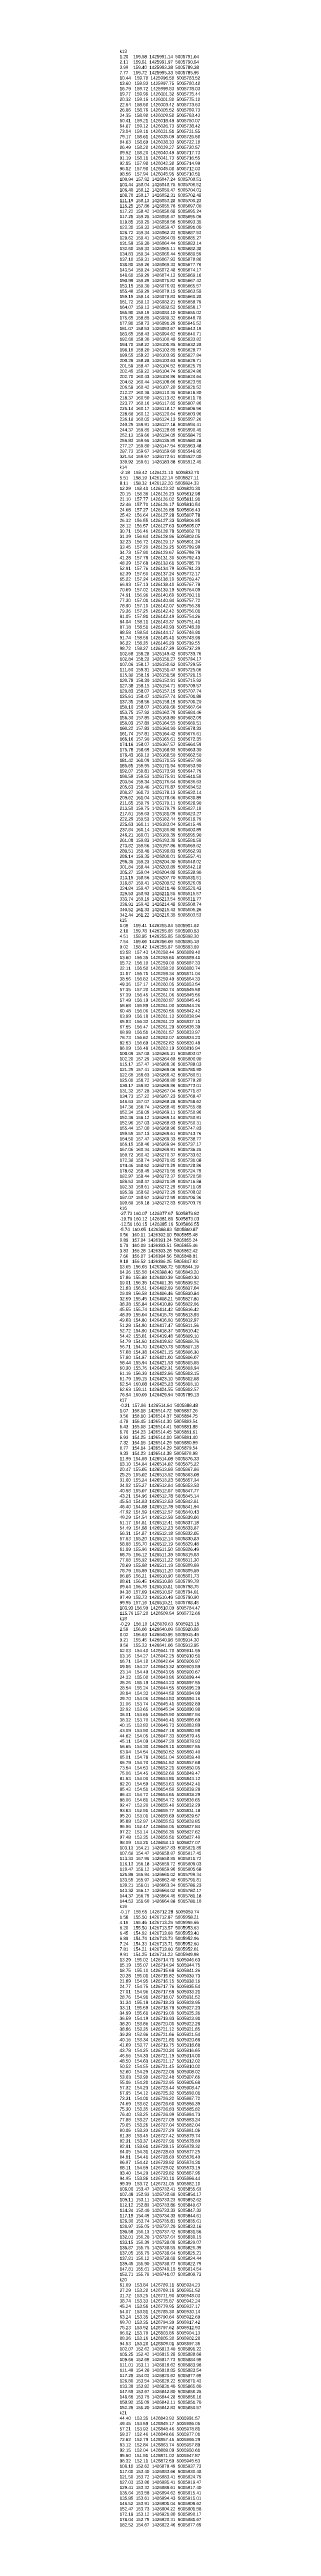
# Model space of a CAD drawing. Header units: millimetres. Extents: x -13804604 to 13046302109, y -19137686871 to 1424964600.
# Drawn here: x -4768258 to -4755478, y 78297865 to 78685143 of the extents above.
import ezdxf

# ---------------------------------------------------------------- set-up
doc = ezdxf.new("R2010")
doc.units = ezdxf.units.MM
doc.layers.add('Datum revision K8-21', color=7, linetype='Continuous', lineweight=0)
doc.styles.get("Standard").update_dxf_attribs({"font": 'arial.ttf'})

msp = doc.modelspace()

# ---------------------------------------------------------------- texts
at = {"layer": 'Datum revision K8-21', "color": 32, "true_color": 0xcd6928, "insert": (-4768274.19, 78685949.415), "char_height": 500, "width": 2681582.53752, "attachment_point": 1}
msp.add_mtext('\\Pk13\\P1.20    159.58  1425991.14  5005791.04                 \\P2.11    159.61  1425991.97  5005790.64\\P3.99    159.40  1425993.38  5005789.38\\P7.77    159.72  1425995.33  5005785.95\\P10.44   159.78  1425996.58  5005783.52\\P13.60   159.83  1425997.75  5005780.48\\P16.79   159.72  1425999.83  5005778.03\\P19.77   159.96  1426001.32  5005775.44\\P20.32   159.16  1426001.80  5005775.10\\P22.54   158.58  1426003.42  5005773.53\\P26.86   158.76  1426005.52  5005769.73\\P34.35   158.98  1426009.58  5005763.43\\P50.41   159.21  1426018.49  5005750.07\\P64.67   159.12  1426026.73  5005738.42\\P73.04   159.11  1426031.51  5005731.55\\P79.17   158.61  1426035.09  5005726.58\\P84.63   158.69  1426038.33  5005722.18\\P86.49   158.28  1426039.27  5005720.57\\P89.52   158.20  1426040.49  5005717.73\\P91.19   158.11  1426041.73  5005716.55\\P92.85   157.98  1426042.38  5005714.99\\P96.82   157.98  1426045.08  5005712.03\\P98.56   157.94  1426045.95  5005710.51\\P100.94  157.92  1426047.24  5005708.51\\P103.44  158.04  1426048.75  5005706.52\\P106.48  158.12  1426050.47  5005704.01\\P108.78  158.17  1426052.31  5005702.48\\P111.19  158.13  1426053.28  5005700.23\\P115.25  157.86  1426055.76  5005697.00\\P117.22  158.42  1426056.68  5005695.24\\P117.25  159.25  1426056.47  5005695.06\\P119.85  159.25  1426058.56  5005693.35\\P122.30  159.33  1426059.47  5005691.00\\P126.72  159.34  1426062.23  5005687.53\\P129.62  159.41  1426064.05  5005685.27\\P131.59  159.30  1426064.44  5005683.14\\P132.60  159.33  1426065.11  5005682.38\\P134.83  159.34  1426066.44  5005680.59\\P137.10  159.31  1426067.93  5005678.86\\P138.80  159.26  1426069.33  5005677.76\\P143.54  159.24  1426072.48  5005674.17\\P148.60  159.29  1426074.13  5005669.16\\P150.99  159.29  1426075.82  5005667.42\\P153.15  159.30  1426076.93  5005665.57\\P155.48  159.29  1426078.15  5005663.58\\P159.15  159.14  1426079.83  5005660.28\\P161.72  159.13  1426082.21  5005658.79\\P164.07  159.13  1426082.53  5005656.17\\P165.90  159.19  1426084.10  5005655.02\\P175.65  158.85  1426089.32  5005646.78\\P177.80  158.73  1426091.29  5005645.52\\P181.07  158.53  1426093.67  5005643.19\\P183.65  158.43  1426094.62  5005640.71\\P192.66  158.30  1426100.48  5005633.82\\P194.70  158.22  1426101.85  5005632.28\\P198.16  158.20  1426102.85  5005628.77\\P199.55  158.22  1426103.95  5005627.84\\P200.29  158.28  1426103.63  5005626.71\\P201.59  158.47  1426104.52  5005625.75\\P202.45  159.22  1426104.74  5005624.86\\P202.70  160.43  1426104.86  5005624.64\\P204.62  160.44  1426106.66  5005623.55\\P206.59  160.42  1426107.20  5005621.52\\P212.27  160.38  1426110.35  5005616.80\\P218.37  160.50  1426113.82  5005611.78\\P223.77  160.16  1426117.65  5005607.86\\P225.14  160.17  1426118.17  5005606.56\\P228.68  160.12  1426120.64  5005603.96\\P236.18  160.05  1426124.13  5005597.26\\P240.25  159.91  1426127.18  5005594.41\\P244.37  159.85  1426128.69  5005590.45\\P252.13  159.66  1426134.09  5005584.75\\P256.83  159.65  1426135.89  5005580.28\\P277.27  159.80  1426147.54  5005563.48\\P297.73  159.67  1426159.60  5005546.95\\P321.54  159.67  1426172.61  5005527.00\\P339.92  159.61  1426183.88  5005512.45\\Pk14      \\P-2.18   159.42  1426121.10  5005833.70\\P5.51    158.19  1426122.14  5005827.11\\P8.11    158.32  1426122.20  5005824.33\\P12.29   158.40  1426123.32  5005820.30\\P20.15   158.36  1426126.23  5005812.98\\P21.10   157.77  1426126.02  5005811.91\\P22.46   157.70  1426126.17  5005810.54\\P24.68   157.27  1426126.88  5005808.43\\P25.42   156.64  1426127.28  5005807.78\\P26.32   156.55  1426127.33  5005806.85\\P28.12   156.57  1426127.63  5005805.07\\P30.71   156.46  1426128.78  5005802.71\\P31.39   156.64  1426128.96  5005802.05\\P32.23   156.72  1426129.17  5005801.24\\P33.45   157.20  1426129.25  5005799.99\\P34.73   157.90  1426129.67  5005798.78\\P41.28   157.78  1426131.30  5005792.43\\P48.39   157.68  1426133.61  5005785.70\\P52.91   157.76  1426134.79  5005781.33\\P62.39   157.50  1426137.24  5005772.17\\P65.22   157.24  1426138.10  5005769.47\\P66.93   157.13  1426138.40  5005767.78\\P70.69   157.02  1426139.19  5005764.09\\P74.91   156.96  1426140.60  5005760.11\\P77.30   157.01  1426140.94  5005757.72\\P78.90   157.10  1426142.07  5005756.38\\P79.36   157.25  1426142.42  5005756.01\\P81.05   157.81  1426142.49  5005754.26\\P84.04   158.11  1426143.37  5005751.41\\P87.18   158.51  1426143.93  5005748.30\\P88.58   158.54  1426144.17  5005746.91\\P91.74   158.58  1426145.41  5005743.98\\P96.22   158.35  1426146.23  5005739.55\\P98.72   158.27  1426147.39  5005737.29\\P102.68  158.28  1426149.42  5005733.76\\P102.84  158.22  1426151.27  5005734.17\\P107.06  158.17  1426150.62  5005729.55\\P111.60  159.31  1426151.47  5005725.06\\P115.39  158.19  1426151.58  5005721.15\\P120.78  158.30  1426152.91  5005715.92\\P127.38  158.15  1426154.71  5005709.57\\P129.83  158.07  1426157.19  5005707.74\\P135.61  158.47  1426157.74  5005701.88\\P137.35  158.56  1426158.19  5005700.20\\P150.10  158.07  1426160.66  5005687.64\\P153.75  157.92  1426162.79  5005684.46\\P156.30  157.85  1426163.80  5005682.09\\P158.03  157.83  1426164.55  5005680.51\\P160.22  157.83  1426164.90  5005678.33\\P161.74  157.81  1426164.42  5005676.61\\P166.16  157.90  1426165.61  5005672.35\\P174.16  158.07  1426167.57  5005664.59\\P175.78  158.69  1426168.93  5005663.30\\P176.43  160.12  1426168.50  5005662.50\\P181.42  160.09  1426170.55  5005657.90\\P185.65  159.95  1426171.94  5005653.90\\P192.07  159.81  1426173.93  5005647.79\\P198.59  159.53  1426175.91  5005641.58\\P203.54  159.34  1426176.64  5005636.63\\P205.63  159.46  1426176.87  5005634.52\\P208.27  160.72  1426178.13  5005632.14\\P209.62  161.04  1426178.66  5005630.89\\P211.65  159.79  1426179.11  5005628.90\\P213.50  159.75  1426179.79  5005627.18\\P217.61  159.63  1426181.09  5005623.27\\P222.29  159.53  1426182.44  5005618.79\\P225.63  160.11  1426183.04  5005615.49\\P237.84  160.14  1426186.88  5005603.89\\P246.21  160.01  1426189.39  5005595.90\\P261.08  159.83  1426193.38  5005581.58\\P273.82  159.56  1426197.86  5005569.62\\P280.51  159.46  1426198.83  5005562.93\\P286.14  159.35  1426200.01  5005557.41\\P296.36  159.23  1426204.30  5005548.02\\P301.84  158.44  1426203.89  5005542.18\\P305.27  159.04  1426204.88  5005538.90\\P313.15  158.56  1426207.70  5005531.51\\P318.87  159.41  1426209.52  5005526.09\\P324.84  159.47  1426211.46  5005520.43\\P329.53  158.93  1426211.55  5005515.57\\P333.74  159.19  1426213.54  5005511.77\\P336.91  159.42  1426214.48  5005508.74\\P340.52  161.33  1426215.43  5005505.26\\P342.44  161.22  1426216.35  5005503.53\\Pk15     \\P1.09    159.41  1426255.84  5005901.62\\P2.18    159.78  1426255.65  5005900.53\\P4.51    158.95  1426255.85  5005898.20\\P7.54    159.06  1426256.09  5005895.18\\P9.02    158.42  1426255.87  5005893.69\\P13.58   157.43  1426258.44  5005889.40\\P13.60   156.35  1426258.61  5005889.41\\P15.72   156.10  1426259.00  5005887.33\\P22.11   156.50  1426258.20  5005880.74\\P31.87   156.71  1426259.34  5005871.04\\P38.56   156.82  1426259.49  5005864.33\\P49.36   157.17  1426260.05  5005853.54\\P57.35   157.20  1426260.74  5005845.58\\P57.39   156.45  1426261.06  5005845.56\\P57.49   156.19  1426260.87  5005845.45\\P58.68   155.89  1426261.00  5005844.26\\P60.48   156.06  1426260.56  5005842.42\\P63.99   156.18  1426261.12  5005838.94\\P65.83   156.32  1426261.22  5005837.11\\P67.55   156.47  1426261.29  5005835.39\\P68.98   156.51  1426261.57  5005833.97\\P78.73   156.62  1426262.07  5005824.23\\P82.53   156.69  1426262.82  5005820.48\\P86.09   156.48  1426263.19  5005816.94\\P100.09  157.08  1426265.21  5005803.07\\P102.20  157.29  1426264.68  5005800.90\\P115.17  157.47  1426266.36  5005788.03\\P121.25  157.41  1426266.06  5005781.90\\P122.66  156.63  1426266.42  5005780.51\\P125.00  156.72  1426266.80  5005778.20\\P130.17  156.82  1426266.86  5005773.01\\P131.32  157.28  1426267.04  5005771.87\\P134.73  157.22  1426267.23  5005768.47\\P146.63  157.07  1426268.28  5005756.62\\P147.38  156.74  1426268.45  5005755.88\\P152.34  156.09  1426269.11  5005750.96\\P152.39  156.12  1426269.14  5005750.91\\P152.96  157.03  1426268.83  5005750.31\\P155.44  157.00  1426268.96  5005747.83\\P159.55  157.13  1426269.61  5005743.76\\P164.50  157.47  1426269.33  5005738.77\\P166.15  158.46  1426269.94  5005737.17\\P167.06  160.34  1426269.91  5005736.25\\P169.72  160.42  1426270.37  5005733.62\\P172.38  158.74  1426271.85  5005731.08\\P174.46  158.62  1426270.29  5005728.86\\P178.62  158.49  1426271.55  5005724.79\\P182.97  158.44  1426272.37  5005720.50\\P186.53  158.47  1426271.89  5005716.88\\P192.33  158.61  1426272.29  5005711.09\\P195.39  158.62  1426272.29  5005708.02\\P197.07  158.67  1426272.59  5005706.36\\P199.69  159.18  1426272.83  5005703.75\\Pk16     \\P-27.73 160.07  1426377.67  5005879.82\\P-19.79 160.12  1426381.80  5005873.03\\P-12.50 160.15  1426385.16  5005866.55\\P-5.74  160.05  1426388.83  5005860.87\\P0.56   160.11  1426392.10  5005855.48\\P0.89   157.04  1426391.24  5005855.24\\P1.79   160.09  1426393.51  5005855.46\\P3.83   156.28  1426393.28  5005852.42\\P7.66   156.07  1426394.56  5005848.81\\P9.18   156.52  1426396.25  5005847.93\\P13.65  156.03  1426398.72  5005844.19\\P14.36  155.58  1426398.40  5005843.20\\P17.86  155.88  1426400.39  5005840.30\\P19.01  156.35  1426401.35  5005839.52\\P21.83  156.51  1426402.69  5005837.04\\P29.08  156.58  1426406.46  5005830.84\\P32.59  155.45  1426408.21  5005827.80\\P38.38  155.84  1426410.89  5005822.66\\P45.55  155.74  1426414.42  5005816.42\\P48.39  155.04  1426415.78  5005813.93\\P49.63  154.80  1426416.60  5005812.97\\P51.28  154.90  1426417.47  5005811.56\\P52.72  154.90  1426418.37  5005810.42\\P54.42  155.01  1426419.48  5005809.10\\P54.79  154.60  1426419.62  5005808.76\\P56.71  154.70  1426420.73  5005807.18\\P57.68  154.38  1426421.15  5005806.30\\P57.80  154.87  1426421.00  5005806.07\\P58.44  155.94  1426421.53  5005805.65\\P60.30  155.76  1426422.31  5005803.94\\P61.16  156.39  1426422.66  5005803.15\\P61.79  159.15  1426423.10  5005802.68\\P62.54  160.08  1426425.23  5005803.10\\P62.63  159.11  1426424.55  5005802.57\\P76.94  160.09  1426429.94  5005789.13\\Pk17      \\P-0.21  157.86  1426514.64  5005888.48\\P1.07   158.18  1426514.72  5005887.26\\P3.56   158.10  1426514.37  5005884.75\\P4.78   156.45  1426514.30  5005883.54\\P6.43   155.08  1426514.41  5005881.88\\P6.70   154.23  1426514.45  5005881.61\\P6.93   154.25  1426514.00  5005881.40\\P7.32   154.15  1426514.29  5005880.99\\P8.77   154.14  1426514.29  5005879.54\\P9.33   154.23  1426514.38  5005878.98\\P11.99  154.69  1426514.08  5005876.33\\P13.10  154.84  1426514.02  5005875.22\\P20.47  155.05  1426513.69  5005867.86\\P25.25  155.02  1426513.52  5005863.08\\P31.00  155.24  1426513.23  5005857.34\\P34.82  155.27  1426512.84  5005853.53\\P40.58  155.07  1426512.67  5005847.77\\P43.21  154.96  1426512.78  5005845.14\\P45.54  154.83  1426512.63  5005842.81\\P46.40  154.68  1426512.78  5005841.94\\P47.92  154.59  1426512.57  5005840.43\\P49.29  154.54  1426512.59  5005839.06\\P51.17  154.61  1426512.41  5005837.18\\P54.49  154.68  1426512.23  5005833.87\\P56.31  154.87  1426512.18  5005832.05\\P57.53  155.20  1426512.14  5005830.83\\P58.88  155.70  1426512.19  5005829.48\\P61.89  155.96  1426511.50  5005826.49\\P68.75  156.12  1426511.39  5005819.63\\P77.08  155.92  1426511.22  5005811.30\\P78.69  155.68  1426511.19  5005809.69\\P78.79  155.69  1426511.20  5005809.59\\P86.66  156.21  1426510.90  5005801.73\\P88.61  156.45  1426510.86  5005799.78\\P89.64  156.76  1426510.81  5005798.75\\P94.38  157.09  1426510.57  5005794.01\\P97.49  158.73  1426510.49  5005790.90\\P99.95  157.16  1426510.21  5005788.45\\P103.93 156.99  1426510.09  5005784.47\\P115.76 157.20  1426509.54  5005772.66\\Pk18      \\P-0.29   156.10  1426639.63  5005923.15\\P2.59    156.06  1426640.09  5005920.86\\P8.02    156.63  1426640.95  5005915.49\\P9.21    155.45  1426640.98  5005914.30\\P9.56    155.23  1426641.06  5005913.95\\P12.03   154.40  1426641.70  5005911.55\\P13.16   154.27  1426642.25  5005910.51\\P16.71   154.18  1426642.64  5005906.97\\P19.86   154.27  1426643.32  5005903.89\\P23.14   154.49  1426643.95  5005900.67\\P24.33   155.00  1426643.86  5005899.44\\P26.26   155.19  1426644.23  5005897.55\\P28.54   155.24  1426644.55  5005895.29\\P28.84   154.33  1426644.58  5005894.99\\P29.70   154.06  1426644.83  5005894.16\\P31.06   153.74  1426645.41  5005892.89\\P32.92   153.65  1426645.34  5005890.98\\P36.01   153.65  1426645.90  5005887.94\\P38.32   153.70  1426646.41  5005885.69\\P40.15   153.82  1426646.73  5005883.89\\P43.09   153.90  1426647.18  5005880.98\\P44.62   154.05  1426647.33  5005879.45\\P45.11   154.09  1426647.20  5005878.93\\P56.65   154.30  1426649.11  5005867.55\\P63.94   154.54  1426650.52  5005860.40\\P65.01   154.78  1426651.04  5005859.40\\P66.79   154.70  1426651.52  5005857.68\\P73.54   154.53  1426652.21  5005850.95\\P75.06   154.45  1426652.60  5005849.47\\P81.53   154.00  1426653.81  5005843.12\\P82.20   154.59  1426653.63  5005842.41\\P85.43   154.51  1426654.50  5005839.28\\P86.43   154.72  1426654.65  5005838.29\\P88.06   154.81  1426654.72  5005836.65\\P92.47   153.20  1426655.40  5005832.29\\P93.63   152.91  1426655.77  5005831.18\\P95.20   153.01  1426655.69  5005829.57\\P95.88   152.97  1426655.53  5005828.85\\P96.96   152.47  1426656.05  5005827.84\\P97.22   153.14  1426656.30  5005827.62\\P97.48   153.35  1426656.51  5005827.40\\P98.09   153.21  1426658.13  5005827.07\\P103.13  154.21  1426657.83  5005821.89\\P107.68  154.47  1426658.87  5005817.45\\P113.33  157.95  1426658.85  5005811.72\\P116.13  156.18  1426659.72  5005809.03\\P119.47  156.12  1426659.96  5005805.68\\P125.89  155.94  1426661.02  5005799.34\\P133.55  155.97  1426662.40  5005791.81\\P139.21  156.01  1426663.34  5005786.23\\P143.32  156.17  1426664.02  5005782.17\\P144.37  156.79  1426664.45  5005781.18\\P144.53  156.60  1426664.88  5005781.10\\Pk19      \\P-0.17   155.55  1426712.28  5005959.74\\P1.58    155.50  1426712.87  5005958.21\\P4.15    155.46  1426713.25  5005955.66\\P6.20    155.50  1426713.57  5005953.63\\P6.45    154.92  1426713.68  5005953.40\\P6.89    154.74  1426713.73  5005952.96\\P7.24    154.33  1426713.71  5005952.60\\P7.81    154.21  1426713.60  5005952.01\\P9.91    154.25  1426714.22  5005949.98\\P13.29   155.02  1426714.71  5005946.63\\P15.19   155.07  1426714.94  5005944.75\\P18.75   155.10  1426715.68  5005941.26\\P20.28   155.01  1426715.82  5005939.73\\P21.89   154.95  1426716.15  5005938.16\\P24.77   154.75  1426717.76  5005935.54\\P27.01   154.96  1426717.58  5005933.21\\P28.76   154.91  1426718.07  5005931.52\\P31.34   155.18  1426718.33  5005928.95\\P33.11   155.59  1426718.78  5005927.23\\P34.99   155.61  1426719.00  5005925.36\\P36.59   154.19  1426719.93  5005923.91\\P38.20   153.86  1426720.00  5005922.28\\P38.86   153.35  1426721.12  5005921.85\\P39.28   152.96  1426721.66  5005921.54\\P40.16   153.34  1426721.81  5005920.68\\P41.69   153.77  1426719.75  5005918.68\\P43.78   154.25  1426720.24  5005916.65\\P46.56   154.33  1426721.19  5005914.00\\P48.50   154.63  1426721.17  5005912.02\\P50.52   154.55  1426721.45  5005910.02\\P52.60   154.29  1426722.08  5005908.02\\P53.03   153.90  1426722.48  5005907.66\\P55.06   154.20  1426722.95  5005905.68\\P57.32   154.23  1426723.44  5005903.47\\P67.95   154.12  1426725.32  5005893.01\\P73.31   154.01  1426726.22  5005887.72\\P74.69   153.62  1426726.60  5005886.39\\P75.30   153.35  1426726.83  5005885.82\\P76.40   153.25  1426726.99  5005884.73\\P77.88   153.27  1426727.09  5005883.24\\P79.05   153.26  1426727.04  5005882.04\\P80.06   153.33  1426727.29  5005881.06\\P81.38   153.45  1426727.42  5005879.74\\P82.31   153.37  1426727.91  5005878.89\\P82.91   153.61  1426728.15  5005878.32\\P84.05   154.31  1426728.63  5005877.25\\P84.81   154.41  1426728.69  5005876.49\\P86.97   154.42  1426728.82  5005874.31\\P88.11   154.59  1426729.02  5005873.19\\P93.40   154.29  1426729.82  5005867.96\\P94.95   153.86  1426730.11  5005866.44\\P99.39   153.72  1426731.05  5005862.10\\P106.00  153.47  1426732.41  5005855.63\\P107.48  152.93  1426732.68  5005854.17\\P109.11  153.11  1426733.23  5005852.62\\P112.12  152.83  1426733.86  5005849.67\\P114.34  152.40  1426733.33  5005847.32\\P117.19  154.49  1426734.33  5005844.61\\P126.30  153.74  1426735.81  5005835.61\\P128.97  155.05  1426737.20  5005833.16\\P130.58  156.13  1426737.42  5005831.56\\P132.01  156.20  1426737.64  5005830.15\\P133.15  156.39  1426738.08  5005829.07\\P135.87  155.75  1426738.55  5005826.39\\P137.05  155.75  1426738.64  5005825.21\\P137.81  156.12  1426738.68  5005824.44\\P139.45  155.90  1426738.77  5005822.79\\P147.81  155.61  1426740.15  5005814.54\\P152.71  155.78  1426741.07  5005809.73\\Pk20      \\P61.09   153.84  1426789.11  5005924.23\\P27.29   153.28  1426769.16  5005951.52\\P31.72   153.25  1426771.90  5005948.03\\P38.74   153.33  1426775.87  5005942.24\\P45.24   153.56  1426779.95  5005937.17\\P54.07   153.81  1426785.30  5005930.14\\P63.24   153.35  1426790.64  5005922.69\\P69.70   153.35  1426794.39  5005917.42\\P75.23   153.92  1426797.62  5005912.93\\P86.02   153.78  1426803.86  5005904.13\\P88.36   153.16  1426805.30  5005902.28\\P94.53   153.28  1426809.01  5005897.36\\P102.07  152.62  1426813.40  5005891.22\\P105.25  152.42  1426815.28  5005888.66\\P109.66  152.69  1426817.73  5005884.99\\P111.01  153.11  1426818.62  5005883.96\\P111.49  154.26  1426818.85  5005883.54\\P117.28  154.03  1426820.62  5005877.69\\P126.80  153.54  1426828.22  5005871.43\\P133.38  153.82  1426831.40  5005865.60\\P147.68  153.67  1426842.80  5005856.25\\P148.66  153.75  1426844.28  5005856.16\\P150.92  155.09  1426842.11  5005851.70\\P152.26  155.20  1426842.83  5005850.57\\Pk21      \\P44.40   153.35  1426843.92  5005991.57\\P49.45   153.59  1426845.17  5005986.05\\P57.21   153.92  1426848.46  5005978.81\\P59.37   152.46  1426849.66  5005977.01\\P72.62   152.79  1426857.45  5005966.29\\P83.12   152.84  1426863.74  5005957.89\\P92.15   152.04  1426869.09  5005950.61\\P95.50   151.91  1426871.02  5005947.87\\P98.32   152.11  1426872.59  5005945.53\\P108.10  152.62  1426878.49  5005937.73\\P117.00  153.40  1426883.66  5005930.48\\P121.50  153.72  1426883.41  5005924.79\\P127.03  153.86  1426885.41  5005919.47\\P129.41  153.32  1426886.61  5005917.40\\P135.64  153.58  1426894.62  5005915.41\\P135.85  153.61  1426894.43  5005915.01\\P146.52  153.91  1426901.04  5005906.62\\P152.47  153.73  1426904.22  5005901.58\\P172.19  153.12  1426921.80  5005890.17\\P178.04  152.79  1426920.31  5005881.67\\P182.52  154.67  1426922.46  5005877.69', dxfattribs=at)

doc.saveas('drawing.dxf')
